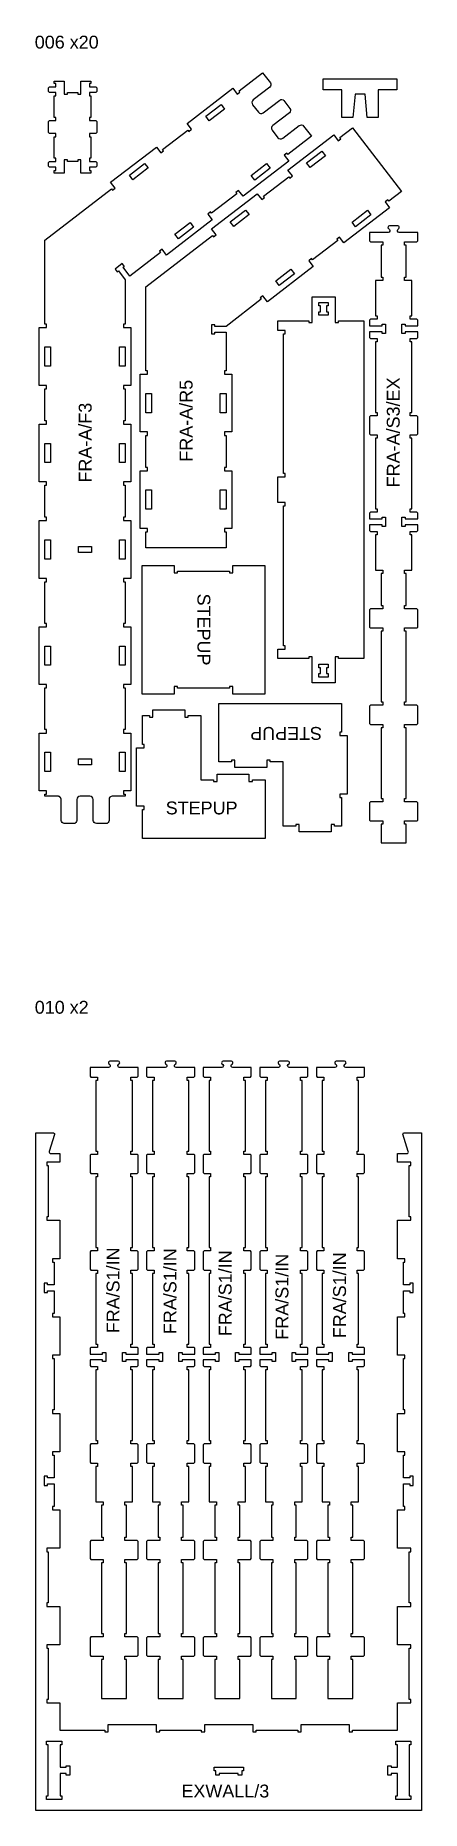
# Model space of a CAD drawing. Header units: millimetres. Extents: x -4719 to 10560, y -11118 to 9307.
# Drawn here: x 1354 to 2555, y 897 to 6415 of the extents above; entities that cross this region are included whole.
import ezdxf

# ---------------------------------------------------------------- set-up
doc = ezdxf.new("R2010")
doc.units = ezdxf.units.MM
doc.header["$MEASUREMENT"] = 0
for name, color, linetype, true_color in [('0_SHEET_BIRCHPLY_2440X1220', 1, 'Continuous', 0xff0000), ('1_ANYTOOL_1MMDEEP_INSIDE', 2, 'Continuous', 0xffff00), ('3_ANYTOOL_CUTTHROUGH_INSID', 4, 'Continuous', 0x00ffff), ('6_ANYTOOL_CUTTHROUGH_OUTSI', 5, 'Continuous', 0x0000ff)]:
    doc.layers.add(name, color=color, linetype=linetype, true_color=true_color)
doc.styles.add('textstyle15', font='standard')
doc.styles.add('textstyle209', font='standard')
doc.styles.add('textstyle31', font='standard')
doc.styles.add('textstyle35', font='standard')
doc.styles.add('textstyle75', font='standard')
doc.styles.add('textstyle76', font='standard')
doc.styles.add('textstyle77', font='standard')
doc.styles.add('textstyle78', font='standard')
doc.styles.add('textstyle79', font='standard')
doc.styles.add('textstyle84', font='standard')
doc.styles.add('textstyle88', font='standard')
doc.styles.add('textstyle89', font='standard')
doc.styles.add('textstyle90', font='standard')
doc.styles.add('textstyle91', font='standard')

msp = doc.modelspace()

# ---------------------------------------------------------------- texts
at = {"layer": '0_SHEET_BIRCHPLY_2440X1220', "char_height": 40, "attachment_point": 1}
for s, insert, width, style in [('\\fArial;006 x20', (1351.9, 6414.2), 232.771, 'textstyle31'), ('\\fArial;010 x2', (1351.9, 3414.2), 201.205, 'textstyle35')]:
    msp.add_mtext(s, dxfattribs=dict(at, insert=insert, width=width, style=style))
at = {"layer": '1_ANYTOOL_1MMDEEP_INSIDE', "char_height": 40, "attachment_point": 1}
for s, insert, width, rotation, style in [('\\fArial;FRA-A/R5', (1802.7, 5090), 285.542, 90, 'textstyle76'), ('\\fArial;FRA-A/S3/EX', (2447.2, 5010.4), 373.735, 90, 'textstyle209'), ('\\fArial;FRA-A/F3', (1488.8, 5025), 279.277, 90, 'textstyle75'), ('\\fArial;STEPUP', (1898.1, 4680.1), 256.145, 270, 'textstyle77'), ('\\fArial;STEPUP', (2245.7, 4225.5), 256.145, 180, 'textstyle79'), ('\\fArial;FRA/S1/IN', (1575.5, 2380.9), 295.663, 90, 'textstyle88'), ('\\fArial;FRA/S1/IN', (1752.6, 2378.3), 295.663, 90, 'textstyle89'), ('\\fArial;FRA/S1/IN', (1924.4, 2371.6), 295.663, 90, 'textstyle90'), ('\\fArial;FRA/S1/IN', (2101, 2361), 295.663, 90, 'textstyle91'), ('\\fArial;FRA/S1/IN', (2280.2, 2365.4), 295.663, 90, 'textstyle15')]:
    msp.add_mtext(s, dxfattribs=dict(at, insert=insert, width=width, rotation=rotation, style=style))
for s, insert, width, style in [('\\fArial;STEPUP', (1759.3, 4033.7), 256.145, 'textstyle78'), ('\\fArial;EXWALL/3', (1808.2, 978), 304.096, 'textstyle84')]:
    msp.add_mtext(s, dxfattribs=dict(at, insert=insert, width=width, style=style))

# ---------------------------------------------------------------- linework, layer by layer
at = {"layer": '3_ANYTOOL_CUTTHROUGH_INSID'}
for points in [[(1884, 6163.8), (1931.5, 6200.3), (1942.5, 6186.1), (1894.9, 6149.5)], [(1693.7, 6017.4), (1704.7, 6003.2), (1657.2, 5966.6), (1646.2, 5980.8)], [(2025.4, 5979.9), (2073, 6016.5), (2084, 6002.2), (2036.4, 5965.6)], [(2197.8, 6018.7), (2245.3, 6055.3), (2256.3, 6041), (2208.7, 6004.5)], [(2007.5, 5872.4), (2018.5, 5858.1), (1970.9, 5821.5), (1960, 5835.8)], [(2339.2, 5834.8), (2386.8, 5871.4), (2397.7, 5857.1), (2350.2, 5820.6)], [(1835.2, 5833.5), (1846.2, 5819.3), (1798.6, 5782.7), (1787.6, 5797)], [(2149, 5688.5), (2160, 5674.2), (2112.4, 5637.7), (2101.4, 5651.9)], [(2235.9, 5585.3), (2264.9, 5585.3), (2264.9, 5574.3), (2259.9, 5574.3), (2259.9, 5556.3), (2264.9, 5556.3), (2264.9, 5545.3), (2235.9, 5545.3), (2235.9, 5556.3), (2240.9, 5556.3), (2240.9, 5574.3), (2235.9, 5574.3)], [(1401.4, 5447.1), (1401.4, 5387.1), (1383.4, 5387.1), (1383.4, 5447.1)], [(1633.4, 5447.1), (1633.4, 5387.1), (1615.4, 5387.1), (1615.4, 5447.1)], [(1697.2, 5302.1), (1715.2, 5302.1), (1715.2, 5242.1), (1697.2, 5242.1)], [(1929.2, 5302.1), (1947.2, 5302.1), (1947.2, 5242.1), (1929.2, 5242.1)], [(1401.4, 5147.1), (1401.4, 5087.1), (1383.4, 5087.1), (1383.4, 5147.1)], [(1633.4, 5147.1), (1633.4, 5087.1), (1615.4, 5087.1), (1615.4, 5147.1)], [(1697.2, 5002.1), (1715.2, 5002.1), (1715.2, 4942.1), (1697.2, 4942.1)], [(1929.2, 5002.1), (1947.2, 5002.1), (1947.2, 4942.1), (1929.2, 4942.1)], [(1401.4, 4847.1), (1401.4, 4787.1), (1383.4, 4787.1), (1383.4, 4847.1)], [(1528.4, 4826.1), (1528.4, 4808.1), (1488.4, 4808.1), (1488.4, 4826.1)], [(1633.4, 4847.1), (1633.4, 4787.1), (1615.4, 4787.1), (1615.4, 4847.1)], [(1401.4, 4517.1), (1401.4, 4457.1), (1383.4, 4457.1), (1383.4, 4517.1)], [(1633.4, 4517.1), (1633.4, 4457.1), (1615.4, 4457.1), (1615.4, 4517.1)], [(2235.9, 4460.3), (2264.9, 4460.3), (2264.9, 4449.3), (2259.9, 4449.3), (2259.9, 4431.3), (2264.9, 4431.3), (2264.9, 4420.3), (2235.9, 4420.3), (2235.9, 4431.3), (2240.9, 4431.3), (2240.9, 4449.3), (2235.9, 4449.3)], [(1401.4, 4187), (1401.4, 4127), (1383.4, 4127), (1383.4, 4187)], [(1528.4, 4166), (1528.4, 4148), (1488.4, 4148), (1488.4, 4166)], [(1633.4, 4187), (1633.4, 4127), (1615.4, 4127), (1615.4, 4187)], [(1435.9, 1112.7), (1435.9, 1101.7), (1430.9, 1101.7), (1430.9, 1031.7), (1449.9, 1031.7), (1449.9, 1036.7), (1460.9, 1036.7), (1460.9, 1007.7), (1449.9, 1007.7), (1449.9, 1012.7), (1430.9, 1012.7), (1430.9, 942.7), (1435.9, 942.7), (1435.9, 931.7), (1388.9, 931.7), (1388.9, 942.7), (1393.9, 942.7), (1393.9, 1101.7), (1388.9, 1101.7), (1388.9, 1112.7)], [(2474.9, 1112.7), (2521.9, 1112.7), (2521.9, 1101.7), (2516.9, 1101.7), (2516.9, 942.7), (2521.9, 942.7), (2521.9, 931.7), (2474.9, 931.7), (2474.9, 942.7), (2479.9, 942.7), (2479.9, 1012.7), (2460.9, 1012.7), (2460.9, 1007.7), (2449.9, 1007.7), (2449.9, 1036.7), (2460.9, 1036.7), (2460.9, 1031.7), (2479.9, 1031.7), (2479.9, 1101.7), (2474.9, 1101.7)], [(2000.9, 1031.7), (2000.9, 1020.7), (1995.9, 1020.7), (1995.9, 1007.7), (1984.9, 1007.7), (1984.9, 1012.7), (1925.9, 1012.7), (1925.9, 1007.7), (1914.9, 1007.7), (1914.9, 1020.7), (1909.9, 1020.7), (1909.9, 1031.7)]]:
    msp.add_lwpolyline(points, close=True, dxfattribs=at)
at = {"layer": '6_ANYTOOL_CUTTHROUGH_OUTSI'}
for points in [[(2060.5, 6299.2), (2084.9, 6267.5, -0.414214), (2083.1, 6254.2), (2031.6, 6214.6, 0.414214), (2029.7, 6199.8), (2047.7, 6176.5, 0.414214), (2062.4, 6174.5), (2113.9, 6214.2, -0.414214), (2127.2, 6212.4), (2145.8, 6188.3, -0.414214), (2144.1, 6174.9), (2092.6, 6135.3, 0.414214), (2090.7, 6120.6), (2108.6, 6097.2, 0.414214), (2123.4, 6095.3), (2174.9, 6134.9, -0.414214), (2188.2, 6133.2), (2212.6, 6101.5), (2139.5, 6045.2), (2136.4, 6049.2), (2128.1, 6042.8), (2142.1, 6024.5), (1999.9, 5915.1), (1985.8, 5933.3), (1977.5, 5926.9), (1980.6, 5923), (1901.7, 5862.3), (1898.6, 5866.3), (1890.3, 5859.9), (1904.3, 5841.6), (1762.1, 5732.2), (1748.1, 5750.4), (1739.7, 5744), (1742.8, 5740.1), (1647.7, 5666.9), (1626.7, 5694.3), (1630.6, 5697.3), (1624.2, 5705.6), (1601.6, 5688.3), (1608, 5679.9), (1612, 5683), (1633.1, 5655.5), (1633.1, 5517.4), (1628.1, 5517.4), (1628.1, 5506.9), (1651.1, 5506.9), (1651.1, 5327.4), (1628.1, 5327.4), (1628.1, 5316.9), (1633.1, 5316.9), (1633.1, 5217.4), (1628.1, 5217.4), (1628.1, 5206.9), (1651.1, 5206.9), (1651.1, 5027.4), (1628.1, 5027.4), (1628.1, 5016.9), (1633.1, 5016.9), (1633.1, 4917.4), (1628.1, 4917.4), (1628.1, 4906.9), (1651.1, 4906.9), (1651.1, 4727.4), (1628.1, 4727.4), (1628.1, 4716.9), (1633.1, 4716.9), (1633.1, 4587.3), (1628.1, 4587.3), (1628.1, 4576.8), (1651.1, 4576.8), (1651.1, 4397.3), (1628.1, 4397.3), (1628.1, 4386.8), (1633.1, 4386.8), (1633.1, 4257.2), (1628.1, 4257.2), (1628.1, 4246.7), (1651.1, 4246.7), (1651.1, 4067.2), (1628.1, 4067.2), (1628.1, 4056.7), (1633.1, 4056.7), (1633.1, 4050.2), (1593.1, 4050.2, 0.414214), (1582.9, 4040), (1582.9, 3975, -0.414214), (1573.1, 3965.2), (1543.6, 3965.2, -0.414214), (1533.9, 3975), (1533.9, 4040, 0.414214), (1523.6, 4050.2), (1493.1, 4050.2, 0.414214), (1482.9, 4040), (1482.9, 3975, -0.414214), (1473.1, 3965.2), (1443.6, 3965.2, -0.414214), (1433.9, 3975), (1433.9, 4040), (1433.9, 4040.2), (1433.9, 4040.4), (1433.9, 4040.7), (1433.8, 4040.9), (1433.8, 4041.1), (1433.8, 4041.4), (1433.8, 4041.6), (1433.7, 4041.8), (1433.7, 4042.1), (1433.6, 4042.3), (1433.6, 4042.5), (1433.5, 4042.8), (1433.4, 4043), (1433.3, 4043.3), (1433.3, 4043.5), (1433.2, 4043.7), (1433.1, 4044), (1433, 4044.2), (1432.9, 4044.4), (1432.7, 4044.7), (1432.6, 4044.9), (1432.5, 4045.1), (1432.4, 4045.4), (1432.2, 4045.6), (1432.1, 4045.8), (1431.9, 4046), (1431.8, 4046.2), (1431.6, 4046.4), (1431.4, 4046.6), (1431.3, 4046.8), (1431.1, 4047), (1430.9, 4047.2), (1430.7, 4047.4), (1430.5, 4047.6), (1430.3, 4047.8), (1430.1, 4047.9), (1429.9, 4048.1), (1429.7, 4048.2), (1429.5, 4048.4), (1429.3, 4048.5), (1429, 4048.7), (1428.8, 4048.8), (1428.6, 4048.9), (1428.3, 4049.1), (1428.1, 4049.2), (1427.9, 4049.3), (1427.7, 4049.4), (1427.4, 4049.5), (1427.2, 4049.6), (1426.9, 4049.7), (1426.7, 4049.7), (1426.5, 4049.8), (1426.2, 4049.9), (1426, 4049.9), (1425.7, 4050), (1425.5, 4050), (1425.3, 4050.1), (1425, 4050.1), (1424.8, 4050.1), (1424.6, 4050.2), (1424.3, 4050.2), (1424.1, 4050.2), (1423.9, 4050.2), (1423.6, 4050.2), (1383.6, 4050.2), (1383.6, 4056.7), (1388.6, 4056.7), (1388.6, 4067.2), (1365.6, 4067.2), (1365.6, 4246.7), (1388.6, 4246.7), (1388.6, 4257.2), (1383.6, 4257.2), (1383.6, 4386.8), (1388.6, 4386.8), (1388.6, 4397.3), (1365.6, 4397.3), (1365.6, 4576.8), (1388.6, 4576.8), (1388.6, 4587.3), (1383.6, 4587.3), (1383.6, 4716.9), (1388.6, 4716.9), (1388.6, 4727.4), (1365.6, 4727.4), (1365.6, 4906.9), (1388.6, 4906.9), (1388.6, 4917.4), (1383.6, 4917.4), (1383.6, 5016.9), (1388.6, 5016.9), (1388.6, 5027.4), (1365.6, 5027.4), (1365.6, 5206.9), (1388.6, 5206.9), (1388.6, 5217.4), (1383.6, 5217.4), (1383.6, 5316.9), (1388.6, 5316.9), (1388.6, 5327.4), (1365.6, 5327.4), (1365.6, 5506.9), (1388.6, 5506.9), (1388.6, 5517.4), (1383.6, 5517.4), (1383.6, 5778.6), (1590.7, 5937.8), (1593.7, 5933.8), (1602, 5940.3), (1588, 5958.5), (1730.3, 6067.9), (1744.3, 6049.7), (1752.6, 6056.1), (1749.6, 6060.1), (1828.4, 6120.7), (1831.5, 6116.8), (1839.8, 6123.2), (1825.8, 6141.4), (1968.1, 6250.8), (1982.1, 6232.6), (1990.4, 6239), (1987.4, 6243)], [(2434.7, 5773.4), (2434.7, 5762.9), (2429.7, 5762.9), (2429.7, 5663.4), (2434.7, 5663.4), (2434.7, 5652.9), (2411.7, 5652.9), (2411.7, 5543.4), (2416.7, 5543.4), (2416.7, 5532.9), (2396.5, 5532.9), (2393.7, 5530), (2393.7, 5512.4), (2432.2, 5512.4), (2432.2, 5517.4), (2442.7, 5517.4), (2442.7, 5488.9), (2432.2, 5488.9), (2432.2, 5493.9), (2393.7, 5493.9), (2393.7, 5476.2), (2396.5, 5473.4), (2416.7, 5473.4), (2416.7, 5462.9), (2411.7, 5462.9), (2411.7, 5243.4), (2416.7, 5243.4), (2416.7, 5232.9), (2396.5, 5232.9), (2393.7, 5230), (2393.7, 5176.2), (2396.5, 5173.4), (2416.7, 5173.4), (2416.7, 5162.9), (2411.7, 5162.9), (2411.7, 4943.4), (2416.7, 4943.4), (2416.7, 4932.9), (2396.5, 4932.9), (2393.7, 4930), (2393.7, 4912.4), (2432.2, 4912.4), (2432.2, 4917.4), (2442.7, 4917.4), (2442.7, 4888.9), (2432.2, 4888.9), (2432.2, 4893.9), (2393.7, 4893.9), (2393.7, 4876.2), (2396.5, 4873.4), (2416.7, 4873.4), (2416.7, 4862.9), (2411.7, 4862.9), (2411.7, 4753.4), (2434.7, 4753.4), (2434.7, 4742.9), (2429.7, 4742.9), (2429.7, 4643.4), (2434.7, 4643.4), (2434.7, 4632.9), (2396.5, 4632.9), (2393.7, 4630), (2393.7, 4576.2), (2396.5, 4573.4), (2434.7, 4573.4), (2434.7, 4562.9), (2429.7, 4562.9), (2429.7, 4343.4), (2434.7, 4343.4), (2434.7, 4332.9), (2396.5, 4332.9), (2393.7, 4330), (2393.7, 4276.2), (2396.5, 4273.4), (2434.7, 4273.4), (2434.7, 4262.9), (2429.7, 4262.9), (2429.7, 4043.4), (2434.7, 4043.4), (2434.7, 4032.9), (2396.5, 4032.9), (2393.7, 4030), (2393.7, 3976.2), (2396.5, 3973.4), (2434.7, 3973.4), (2434.7, 3962.9), (2429.7, 3962.9), (2429.7, 3905.4), (2507.2, 3905.4), (2507.2, 3962.9), (2502.2, 3962.9), (2502.2, 3973.4), (2540.3, 3973.4), (2543.2, 3976.2), (2543.2, 4030), (2540.3, 4032.9), (2502.2, 4032.9), (2502.2, 4043.4), (2507.2, 4043.4), (2507.2, 4262.9), (2502.2, 4262.9), (2502.2, 4273.4), (2540.3, 4273.4), (2543.2, 4276.2), (2543.2, 4330), (2540.3, 4332.9), (2502.2, 4332.9), (2502.2, 4343.4), (2507.2, 4343.4), (2507.2, 4562.9), (2502.2, 4562.9), (2502.2, 4573.4), (2540.3, 4573.4), (2543.2, 4576.2), (2543.2, 4630), (2540.3, 4632.9), (2502.2, 4632.9), (2502.2, 4643.4), (2507.2, 4643.4), (2507.2, 4742.9), (2502.2, 4742.9), (2502.2, 4753.4), (2525.2, 4753.4), (2525.2, 4862.9), (2520.2, 4862.9), (2520.2, 4873.4), (2540.3, 4873.4), (2543.2, 4876.2), (2543.2, 4893.9), (2504.7, 4893.9), (2504.7, 4888.9), (2494.2, 4888.9), (2494.2, 4917.4), (2504.7, 4917.4), (2504.7, 4912.4), (2543.2, 4912.4), (2543.2, 4930), (2540.3, 4932.9), (2520.2, 4932.9), (2520.2, 4943.4), (2525.2, 4943.4), (2525.2, 5162.9), (2520.2, 5162.9), (2520.2, 5173.4), (2540.3, 5173.4), (2543.2, 5176.2), (2543.2, 5230), (2540.3, 5232.9), (2520.2, 5232.9), (2520.2, 5243.4), (2525.2, 5243.4), (2525.2, 5462.9), (2520.2, 5462.9), (2520.2, 5473.4), (2540.3, 5473.4), (2543.2, 5476.2), (2543.2, 5493.9), (2504.7, 5493.9), (2504.7, 5488.9), (2494.2, 5488.9), (2494.2, 5517.4), (2504.7, 5517.4), (2504.7, 5512.4), (2543.2, 5512.4), (2543.2, 5530), (2540.3, 5532.9), (2520.2, 5532.9), (2520.2, 5543.4), (2525.2, 5543.4), (2525.2, 5652.9), (2502.2, 5652.9), (2502.2, 5663.4), (2507.2, 5663.4), (2507.2, 5762.9), (2502.2, 5762.9), (2502.2, 5773.4), (2540.3, 5773.4), (2543.2, 5776.2), (2543.2, 5802.9), (2485.5, 5802.9, -0.668179), (2481.8, 5811.8), (2484.7, 5814.8, 0.668179), (2481.4, 5822.9), (2455.5, 5822.9, 0.668179), (2452.1, 5814.8), (2455.1, 5811.8, -0.668179), (2451.4, 5802.9), (2393.7, 5802.9), (2393.7, 5776.2), (2396.5, 5773.4)], [(1542, 1857.4), (1565, 1857.4), (1565, 1846.9), (1560, 1846.9), (1560, 1747.4), (1565, 1747.4), (1565, 1736.9), (1526.8, 1736.9), (1524, 1734.1), (1524, 1680.3), (1526.8, 1677.4), (1565, 1677.4), (1565, 1666.9), (1560, 1666.9), (1560, 1447.4), (1565, 1447.4), (1565, 1436.9), (1526.8, 1436.9), (1524, 1434.1), (1524, 1380.3), (1526.8, 1377.4), (1565, 1377.4), (1565, 1366.9), (1560, 1366.9), (1560, 1245.9), (1637.5, 1245.9), (1637.5, 1366.9), (1632.5, 1366.9), (1632.5, 1377.4), (1670.6, 1377.4), (1673.5, 1380.3), (1673.5, 1434.1), (1670.6, 1436.9), (1632.5, 1436.9), (1632.5, 1447.4), (1637.5, 1447.4), (1637.5, 1666.9), (1632.5, 1666.9), (1632.5, 1677.4), (1670.6, 1677.4), (1673.5, 1680.3), (1673.5, 1734.1), (1670.6, 1736.9), (1632.5, 1736.9), (1632.5, 1747.4), (1637.5, 1747.4), (1637.5, 1846.9), (1632.5, 1846.9), (1632.5, 1857.4), (1655.5, 1857.4), (1655.5, 1966.9), (1650.5, 1966.9), (1650.5, 1977.4), (1670.6, 1977.4), (1673.5, 1980.3), (1673.5, 2034.1), (1670.6, 2036.9), (1650.5, 2036.9), (1650.5, 2047.4), (1655.5, 2047.4), (1655.5, 2266.9), (1650.5, 2266.9), (1650.5, 2277.4), (1670.6, 2277.4), (1673.5, 2280.3), (1673.5, 2297.9), (1635, 2297.9), (1635, 2292.9), (1624.5, 2292.9), (1624.5, 2321.4), (1635, 2321.4), (1635, 2316.4), (1673.5, 2316.4), (1673.5, 2334.1), (1670.6, 2336.9), (1650.5, 2336.9), (1650.5, 2347.4), (1655.5, 2347.4), (1655.5, 2566.9), (1650.5, 2566.9), (1650.5, 2577.4), (1670.6, 2577.4), (1673.5, 2580.3), (1673.5, 2634.1), (1670.6, 2636.9), (1650.5, 2636.9), (1650.5, 2647.4), (1655.5, 2647.4), (1655.5, 2866.9), (1650.5, 2866.9), (1650.5, 2877.4), (1670.6, 2877.4), (1673.5, 2880.3), (1673.5, 2934.1), (1670.6, 2936.9), (1650.5, 2936.9), (1650.5, 2947.4), (1655.5, 2947.4), (1655.5, 3166.9), (1650.5, 3166.9), (1650.5, 3177.4), (1670.6, 3177.4), (1673.5, 3180.3), (1673.5, 3206.9), (1615.8, 3206.9, -0.668179), (1612.1, 3215.9), (1615, 3218.8, 0.668179), (1611.7, 3226.9), (1585.8, 3226.9, 0.668179), (1582.4, 3218.8), (1585.4, 3215.9, -0.668179), (1581.7, 3206.9), (1524, 3206.9), (1524, 3180.3), (1526.8, 3177.4), (1547, 3177.4), (1547, 3166.9), (1542, 3166.9), (1542, 2947.4), (1547, 2947.4), (1547, 2936.9), (1526.8, 2936.9), (1524, 2934.1), (1524, 2880.3), (1526.8, 2877.4), (1547, 2877.4), (1547, 2866.9), (1542, 2866.9), (1542, 2647.4), (1547, 2647.4), (1547, 2636.9), (1526.8, 2636.9), (1524, 2634.1), (1524, 2580.3), (1526.8, 2577.4), (1547, 2577.4), (1547, 2566.9), (1542, 2566.9), (1542, 2347.4), (1547, 2347.4), (1547, 2336.9), (1526.8, 2336.9), (1524, 2334.1), (1524, 2316.4), (1562.5, 2316.4), (1562.5, 2321.4), (1573, 2321.4), (1573, 2292.9), (1562.5, 2292.9), (1562.5, 2297.9), (1524, 2297.9), (1524, 2280.3), (1526.8, 2277.4), (1547, 2277.4), (1547, 2266.9), (1542, 2266.9), (1542, 2047.4), (1547, 2047.4), (1547, 2036.9), (1526.8, 2036.9), (1524, 2034.1), (1524, 1980.3), (1526.8, 1977.4), (1547, 1977.4), (1547, 1966.9), (1542, 1966.9)], [(1718, 1857.4), (1741, 1857.4), (1741, 1846.9), (1736, 1846.9), (1736, 1747.4), (1741, 1747.4), (1741, 1736.9), (1702.8, 1736.9), (1700, 1734.1), (1700, 1680.3), (1702.8, 1677.4), (1741, 1677.4), (1741, 1666.9), (1736, 1666.9), (1736, 1447.4), (1741, 1447.4), (1741, 1436.9), (1702.8, 1436.9), (1700, 1434.1), (1700, 1380.3), (1702.8, 1377.4), (1741, 1377.4), (1741, 1366.9), (1736, 1366.9), (1736, 1245.9), (1813.5, 1245.9), (1813.5, 1366.9), (1808.5, 1366.9), (1808.5, 1377.4), (1846.6, 1377.4), (1849.5, 1380.3), (1849.5, 1434.1), (1846.6, 1436.9), (1808.5, 1436.9), (1808.5, 1447.4), (1813.5, 1447.4), (1813.5, 1666.9), (1808.5, 1666.9), (1808.5, 1677.4), (1846.6, 1677.4), (1849.5, 1680.3), (1849.5, 1734.1), (1846.6, 1736.9), (1808.5, 1736.9), (1808.5, 1747.4), (1813.5, 1747.4), (1813.5, 1846.9), (1808.5, 1846.9), (1808.5, 1857.4), (1831.5, 1857.4), (1831.5, 1966.9), (1826.5, 1966.9), (1826.5, 1977.4), (1846.6, 1977.4), (1849.5, 1980.3), (1849.5, 2034.1), (1846.6, 2036.9), (1826.5, 2036.9), (1826.5, 2047.4), (1831.5, 2047.4), (1831.5, 2266.9), (1826.5, 2266.9), (1826.5, 2277.4), (1846.6, 2277.4), (1849.5, 2280.3), (1849.5, 2297.9), (1811, 2297.9), (1811, 2292.9), (1800.5, 2292.9), (1800.5, 2321.4), (1811, 2321.4), (1811, 2316.4), (1849.5, 2316.4), (1849.5, 2334.1), (1846.6, 2336.9), (1826.5, 2336.9), (1826.5, 2347.4), (1831.5, 2347.4), (1831.5, 2566.9), (1826.5, 2566.9), (1826.5, 2577.4), (1846.6, 2577.4), (1849.5, 2580.3), (1849.5, 2634.1), (1846.6, 2636.9), (1826.5, 2636.9), (1826.5, 2647.4), (1831.5, 2647.4), (1831.5, 2866.9), (1826.5, 2866.9), (1826.5, 2877.4), (1846.6, 2877.4), (1849.5, 2880.3), (1849.5, 2934.1), (1846.6, 2936.9), (1826.5, 2936.9), (1826.5, 2947.4), (1831.5, 2947.4), (1831.5, 3166.9), (1826.5, 3166.9), (1826.5, 3177.4), (1846.6, 3177.4), (1849.5, 3180.3), (1849.5, 3206.9), (1791.8, 3206.9, -0.668179), (1788.1, 3215.9), (1791, 3218.8, 0.668179), (1787.7, 3226.9), (1761.8, 3226.9, 0.668179), (1758.4, 3218.8), (1761.4, 3215.9, -0.668179), (1757.7, 3206.9), (1700, 3206.9), (1700, 3180.3), (1702.8, 3177.4), (1723, 3177.4), (1723, 3166.9), (1718, 3166.9), (1718, 2947.4), (1723, 2947.4), (1723, 2936.9), (1702.8, 2936.9), (1700, 2934.1), (1700, 2880.3), (1702.8, 2877.4), (1723, 2877.4), (1723, 2866.9), (1718, 2866.9), (1718, 2647.4), (1723, 2647.4), (1723, 2636.9), (1702.8, 2636.9), (1700, 2634.1), (1700, 2580.3), (1702.8, 2577.4), (1723, 2577.4), (1723, 2566.9), (1718, 2566.9), (1718, 2347.4), (1723, 2347.4), (1723, 2336.9), (1702.8, 2336.9), (1700, 2334.1), (1700, 2316.4), (1738.5, 2316.4), (1738.5, 2321.4), (1749, 2321.4), (1749, 2292.9), (1738.5, 2292.9), (1738.5, 2297.9), (1700, 2297.9), (1700, 2280.3), (1702.8, 2277.4), (1723, 2277.4), (1723, 2266.9), (1718, 2266.9), (1718, 2047.4), (1723, 2047.4), (1723, 2036.9), (1702.8, 2036.9), (1700, 2034.1), (1700, 1980.3), (1702.8, 1977.4), (1723, 1977.4), (1723, 1966.9), (1718, 1966.9)], [(1894, 1857.4), (1917, 1857.4), (1917, 1846.9), (1912, 1846.9), (1912, 1747.4), (1917, 1747.4), (1917, 1736.9), (1878.8, 1736.9), (1876, 1734.1), (1876, 1680.3), (1878.8, 1677.4), (1917, 1677.4), (1917, 1666.9), (1912, 1666.9), (1912, 1447.4), (1917, 1447.4), (1917, 1436.9), (1878.8, 1436.9), (1876, 1434.1), (1876, 1380.3), (1878.8, 1377.4), (1917, 1377.4), (1917, 1366.9), (1912, 1366.9), (1912, 1245.9), (1989.5, 1245.9), (1989.5, 1366.9), (1984.5, 1366.9), (1984.5, 1377.4), (2022.6, 1377.4), (2025.5, 1380.3), (2025.5, 1434.1), (2022.6, 1436.9), (1984.5, 1436.9), (1984.5, 1447.4), (1989.5, 1447.4), (1989.5, 1666.9), (1984.5, 1666.9), (1984.5, 1677.4), (2022.6, 1677.4), (2025.5, 1680.3), (2025.5, 1734.1), (2022.6, 1736.9), (1984.5, 1736.9), (1984.5, 1747.4), (1989.5, 1747.4), (1989.5, 1846.9), (1984.5, 1846.9), (1984.5, 1857.4), (2007.5, 1857.4), (2007.5, 1966.9), (2002.5, 1966.9), (2002.5, 1977.4), (2022.6, 1977.4), (2025.5, 1980.3), (2025.5, 2034.1), (2022.6, 2036.9), (2002.5, 2036.9), (2002.5, 2047.4), (2007.5, 2047.4), (2007.5, 2266.9), (2002.5, 2266.9), (2002.5, 2277.4), (2022.6, 2277.4), (2025.5, 2280.3), (2025.5, 2297.9), (1987, 2297.9), (1987, 2292.9), (1976.5, 2292.9), (1976.5, 2321.4), (1987, 2321.4), (1987, 2316.4), (2025.5, 2316.4), (2025.5, 2334.1), (2022.6, 2336.9), (2002.5, 2336.9), (2002.5, 2347.4), (2007.5, 2347.4), (2007.5, 2566.9), (2002.5, 2566.9), (2002.5, 2577.4), (2022.6, 2577.4), (2025.5, 2580.3), (2025.5, 2634.1), (2022.6, 2636.9), (2002.5, 2636.9), (2002.5, 2647.4), (2007.5, 2647.4), (2007.5, 2866.9), (2002.5, 2866.9), (2002.5, 2877.4), (2022.6, 2877.4), (2025.5, 2880.3), (2025.5, 2934.1), (2022.6, 2936.9), (2002.5, 2936.9), (2002.5, 2947.4), (2007.5, 2947.4), (2007.5, 3166.9), (2002.5, 3166.9), (2002.5, 3177.4), (2022.6, 3177.4), (2025.5, 3180.3), (2025.5, 3206.9), (1967.8, 3206.9, -0.668179), (1964.1, 3215.9), (1967, 3218.8, 0.668179), (1963.7, 3226.9), (1937.8, 3226.9, 0.668179), (1934.4, 3218.8), (1937.4, 3215.9, -0.668179), (1933.7, 3206.9), (1876, 3206.9), (1876, 3180.3), (1878.8, 3177.4), (1899, 3177.4), (1899, 3166.9), (1894, 3166.9), (1894, 2947.4), (1899, 2947.4), (1899, 2936.9), (1878.8, 2936.9), (1876, 2934.1), (1876, 2880.3), (1878.8, 2877.4), (1899, 2877.4), (1899, 2866.9), (1894, 2866.9), (1894, 2647.4), (1899, 2647.4), (1899, 2636.9), (1878.8, 2636.9), (1876, 2634.1), (1876, 2580.3), (1878.8, 2577.4), (1899, 2577.4), (1899, 2566.9), (1894, 2566.9), (1894, 2347.4), (1899, 2347.4), (1899, 2336.9), (1878.8, 2336.9), (1876, 2334.1), (1876, 2316.4), (1914.5, 2316.4), (1914.5, 2321.4), (1925, 2321.4), (1925, 2292.9), (1914.5, 2292.9), (1914.5, 2297.9), (1876, 2297.9), (1876, 2280.3), (1878.8, 2277.4), (1899, 2277.4), (1899, 2266.9), (1894, 2266.9), (1894, 2047.4), (1899, 2047.4), (1899, 2036.9), (1878.8, 2036.9), (1876, 2034.1), (1876, 1980.3), (1878.8, 1977.4), (1899, 1977.4), (1899, 1966.9), (1894, 1966.9)], [(2070, 1857.4), (2093, 1857.4), (2093, 1846.9), (2088, 1846.9), (2088, 1747.4), (2093, 1747.4), (2093, 1736.9), (2054.8, 1736.9), (2052, 1734.1), (2052, 1680.3), (2054.8, 1677.4), (2093, 1677.4), (2093, 1666.9), (2088, 1666.9), (2088, 1447.4), (2093, 1447.4), (2093, 1436.9), (2054.8, 1436.9), (2052, 1434.1), (2052, 1380.3), (2054.8, 1377.4), (2093, 1377.4), (2093, 1366.9), (2088, 1366.9), (2088, 1245.9), (2165.5, 1245.9), (2165.5, 1366.9), (2160.5, 1366.9), (2160.5, 1377.4), (2198.6, 1377.4), (2201.5, 1380.3), (2201.5, 1434.1), (2198.6, 1436.9), (2160.5, 1436.9), (2160.5, 1447.4), (2165.5, 1447.4), (2165.5, 1666.9), (2160.5, 1666.9), (2160.5, 1677.4), (2198.6, 1677.4), (2201.5, 1680.3), (2201.5, 1734.1), (2198.6, 1736.9), (2160.5, 1736.9), (2160.5, 1747.4), (2165.5, 1747.4), (2165.5, 1846.9), (2160.5, 1846.9), (2160.5, 1857.4), (2183.5, 1857.4), (2183.5, 1966.9), (2178.5, 1966.9), (2178.5, 1977.4), (2198.6, 1977.4), (2201.5, 1980.3), (2201.5, 2034.1), (2198.6, 2036.9), (2178.5, 2036.9), (2178.5, 2047.4), (2183.5, 2047.4), (2183.5, 2266.9), (2178.5, 2266.9), (2178.5, 2277.4), (2198.6, 2277.4), (2201.5, 2280.3), (2201.5, 2297.9), (2163, 2297.9), (2163, 2292.9), (2152.5, 2292.9), (2152.5, 2321.4), (2163, 2321.4), (2163, 2316.4), (2201.5, 2316.4), (2201.5, 2334.1), (2198.6, 2336.9), (2178.5, 2336.9), (2178.5, 2347.4), (2183.5, 2347.4), (2183.5, 2566.9), (2178.5, 2566.9), (2178.5, 2577.4), (2198.6, 2577.4), (2201.5, 2580.3), (2201.5, 2634.1), (2198.6, 2636.9), (2178.5, 2636.9), (2178.5, 2647.4), (2183.5, 2647.4), (2183.5, 2866.9), (2178.5, 2866.9), (2178.5, 2877.4), (2198.6, 2877.4), (2201.5, 2880.3), (2201.5, 2934.1), (2198.6, 2936.9), (2178.5, 2936.9), (2178.5, 2947.4), (2183.5, 2947.4), (2183.5, 3166.9), (2178.5, 3166.9), (2178.5, 3177.4), (2198.6, 3177.4), (2201.5, 3180.3), (2201.5, 3206.9), (2143.8, 3206.9, -0.668179), (2140.1, 3215.9), (2143, 3218.8, 0.668179), (2139.7, 3226.9), (2113.8, 3226.9, 0.668179), (2110.4, 3218.8), (2113.4, 3215.9, -0.668179), (2109.7, 3206.9), (2052, 3206.9), (2052, 3180.3), (2054.8, 3177.4), (2075, 3177.4), (2075, 3166.9), (2070, 3166.9), (2070, 2947.4), (2075, 2947.4), (2075, 2936.9), (2054.8, 2936.9), (2052, 2934.1), (2052, 2880.3), (2054.8, 2877.4), (2075, 2877.4), (2075, 2866.9), (2070, 2866.9), (2070, 2647.4), (2075, 2647.4), (2075, 2636.9), (2054.8, 2636.9), (2052, 2634.1), (2052, 2580.3), (2054.8, 2577.4), (2075, 2577.4), (2075, 2566.9), (2070, 2566.9), (2070, 2347.4), (2075, 2347.4), (2075, 2336.9), (2054.8, 2336.9), (2052, 2334.1), (2052, 2316.4), (2090.5, 2316.4), (2090.5, 2321.4), (2101, 2321.4), (2101, 2292.9), (2090.5, 2292.9), (2090.5, 2297.9), (2052, 2297.9), (2052, 2280.3), (2054.8, 2277.4), (2075, 2277.4), (2075, 2266.9), (2070, 2266.9), (2070, 2047.4), (2075, 2047.4), (2075, 2036.9), (2054.8, 2036.9), (2052, 2034.1), (2052, 1980.3), (2054.8, 1977.4), (2075, 1977.4), (2075, 1966.9), (2070, 1966.9)], [(2246, 1857.4), (2269, 1857.4), (2269, 1846.9), (2264, 1846.9), (2264, 1747.4), (2269, 1747.4), (2269, 1736.9), (2230.8, 1736.9), (2228, 1734.1), (2228, 1680.3), (2230.8, 1677.4), (2269, 1677.4), (2269, 1666.9), (2264, 1666.9), (2264, 1447.4), (2269, 1447.4), (2269, 1436.9), (2230.8, 1436.9), (2228, 1434.1), (2228, 1380.3), (2230.8, 1377.4), (2269, 1377.4), (2269, 1366.9), (2264, 1366.9), (2264, 1245.9), (2341.5, 1245.9), (2341.5, 1366.9), (2336.5, 1366.9), (2336.5, 1377.4), (2374.6, 1377.4), (2377.5, 1380.3), (2377.5, 1434.1), (2374.6, 1436.9), (2336.5, 1436.9), (2336.5, 1447.4), (2341.5, 1447.4), (2341.5, 1666.9), (2336.5, 1666.9), (2336.5, 1677.4), (2374.6, 1677.4), (2377.5, 1680.3), (2377.5, 1734.1), (2374.6, 1736.9), (2336.5, 1736.9), (2336.5, 1747.4), (2341.5, 1747.4), (2341.5, 1846.9), (2336.5, 1846.9), (2336.5, 1857.4), (2359.5, 1857.4), (2359.5, 1966.9), (2354.5, 1966.9), (2354.5, 1977.4), (2374.6, 1977.4), (2377.5, 1980.3), (2377.5, 2034.1), (2374.6, 2036.9), (2354.5, 2036.9), (2354.5, 2047.4), (2359.5, 2047.4), (2359.5, 2266.9), (2354.5, 2266.9), (2354.5, 2277.4), (2374.6, 2277.4), (2377.5, 2280.3), (2377.5, 2297.9), (2339, 2297.9), (2339, 2292.9), (2328.5, 2292.9), (2328.5, 2321.4), (2339, 2321.4), (2339, 2316.4), (2377.5, 2316.4), (2377.5, 2334.1), (2374.6, 2336.9), (2354.5, 2336.9), (2354.5, 2347.4), (2359.5, 2347.4), (2359.5, 2566.9), (2354.5, 2566.9), (2354.5, 2577.4), (2374.6, 2577.4), (2377.5, 2580.3), (2377.5, 2634.1), (2374.6, 2636.9), (2354.5, 2636.9), (2354.5, 2647.4), (2359.5, 2647.4), (2359.5, 2866.9), (2354.5, 2866.9), (2354.5, 2877.4), (2374.6, 2877.4), (2377.5, 2880.3), (2377.5, 2934.1), (2374.6, 2936.9), (2354.5, 2936.9), (2354.5, 2947.4), (2359.5, 2947.4), (2359.5, 3166.9), (2354.5, 3166.9), (2354.5, 3177.4), (2374.6, 3177.4), (2377.5, 3180.3), (2377.5, 3206.9), (2319.8, 3206.9, -0.668179), (2316.1, 3215.9), (2319, 3218.8, 0.668179), (2315.7, 3226.9), (2289.8, 3226.9, 0.668179), (2286.4, 3218.8), (2289.4, 3215.9, -0.668179), (2285.7, 3206.9), (2228, 3206.9), (2228, 3180.3), (2230.8, 3177.4), (2251, 3177.4), (2251, 3166.9), (2246, 3166.9), (2246, 2947.4), (2251, 2947.4), (2251, 2936.9), (2230.8, 2936.9), (2228, 2934.1), (2228, 2880.3), (2230.8, 2877.4), (2251, 2877.4), (2251, 2866.9), (2246, 2866.9), (2246, 2647.4), (2251, 2647.4), (2251, 2636.9), (2230.8, 2636.9), (2228, 2634.1), (2228, 2580.3), (2230.8, 2577.4), (2251, 2577.4), (2251, 2566.9), (2246, 2566.9), (2246, 2347.4), (2251, 2347.4), (2251, 2336.9), (2230.8, 2336.9), (2228, 2334.1), (2228, 2316.4), (2266.5, 2316.4), (2266.5, 2321.4), (2277, 2321.4), (2277, 2292.9), (2266.5, 2292.9), (2266.5, 2297.9), (2228, 2297.9), (2228, 2280.3), (2230.8, 2277.4), (2251, 2277.4), (2251, 2266.9), (2246, 2266.9), (2246, 2047.4), (2251, 2047.4), (2251, 2036.9), (2230.8, 2036.9), (2228, 2034.1), (2228, 1980.3), (2230.8, 1977.4), (2251, 1977.4), (2251, 1966.9), (2246, 1966.9)]]:
    msp.add_lwpolyline(points, format="xyb", close=True, dxfattribs=at)
for points in [[(1544.7, 6240.3), (1541.7, 6237.3), (1521.7, 6237.3), (1521.7, 6227.3), (1526.7, 6227.3), (1526.7, 6160.3), (1521.7, 6160.3), (1521.7, 6150.3), (1541.7, 6150.3), (1544.7, 6147.3), (1544.7, 6113.3), (1541.7, 6110.3), (1521.7, 6110.3), (1521.7, 6100.3), (1526.7, 6100.3), (1526.7, 6033.3), (1521.7, 6033.3), (1521.7, 6023.3), (1541.7, 6023.3), (1544.7, 6020.3), (1544.7, 6008.3), (1541.7, 6005.3), (1521.7, 6005.3), (1521.7, 5995.3), (1526.7, 5995.3), (1526.7, 5987.3), (1495.7, 5987.3), (1495.7, 6028.3), (1485.7, 6028.3), (1485.7, 6023.3), (1453.7, 6023.3), (1453.7, 6028.3), (1443.7, 6028.3), (1443.7, 5987.3), (1412.7, 5987.3), (1412.7, 5995.3), (1417.7, 5995.3), (1417.7, 6005.3), (1397.7, 6005.3), (1394.7, 6008.3), (1394.7, 6020.3), (1397.7, 6023.3), (1417.7, 6023.3), (1417.7, 6033.3), (1412.7, 6033.3), (1412.7, 6100.3), (1417.7, 6100.3), (1417.7, 6110.3), (1397.7, 6110.3), (1394.7, 6113.3), (1394.7, 6147.3), (1397.7, 6150.3), (1417.7, 6150.3), (1417.7, 6160.3), (1412.7, 6160.3), (1412.7, 6227.3), (1417.7, 6227.3), (1417.7, 6237.3), (1397.7, 6237.3), (1394.7, 6240.3), (1394.7, 6252.3), (1397.7, 6255.3), (1417.7, 6255.3), (1417.7, 6265.3), (1412.7, 6265.3), (1412.7, 6273.3), (1443.7, 6273.3), (1443.7, 6232.3), (1453.7, 6232.3), (1453.7, 6237.3), (1485.7, 6237.3), (1485.7, 6232.3), (1495.7, 6232.3), (1495.7, 6273.3), (1526.7, 6273.3), (1526.7, 6265.3), (1521.7, 6265.3), (1521.7, 6255.3), (1541.7, 6255.3), (1544.7, 6252.3)], [(2248.8, 6245.6), (2248.8, 6280.6), (2478.8, 6280.6), (2478.8, 6245.6), (2420.3, 6245.6), (2420.3, 6160.2), (2386.2, 6160.2), (2379.3, 6232.6), (2348.2, 6232.6), (2341.4, 6160.2), (2307.3, 6160.2), (2307.3, 6245.6)], [(2044.1, 5922.9), (2058.1, 5904.7), (2066.4, 5911.1), (2063.4, 5915), (2142.2, 5975.7), (2145.3, 5971.7), (2153.6, 5978.1), (2139.6, 5996.4), (2281.9, 6105.8), (2295.9, 6087.6), (2304.2, 6094), (2301.2, 6097.9), (2340.4, 6128.1), (2492.5, 5930.4), (2453.3, 5900.2), (2450.2, 5904.1), (2441.9, 5897.7), (2455.9, 5879.5), (2313.7, 5770.1), (2299.6, 5788.3), (2291.3, 5781.9), (2294.4, 5777.9), (2215.5, 5717.3), (2212.4, 5721.2), (2204.1, 5714.8), (2218.1, 5696.6), (2075.9, 5587.2), (2061.8, 5605.4), (2053.5, 5599), (2056.6, 5595), (1947.1, 5510.8), (1912.4, 5510.8), (1912.4, 5515.8), (1901.9, 5515.8), (1901.9, 5487.3), (1912.4, 5487.3), (1912.4, 5492.3), (1946.9, 5492.3), (1946.9, 5372.4), (1941.9, 5372.4), (1941.9, 5361.9), (1964.9, 5361.9), (1964.9, 5182.4), (1941.9, 5182.4), (1941.9, 5171.9), (1946.9, 5171.9), (1946.9, 5072.4), (1941.9, 5072.4), (1941.9, 5061.9), (1964.9, 5061.9), (1964.9, 4882.4), (1941.9, 4882.4), (1941.9, 4871.9), (1946.9, 4871.9), (1946.9, 4822.4), (1697.4, 4822.4), (1697.4, 4871.9), (1702.4, 4871.9), (1702.4, 4882.4), (1679.4, 4882.4), (1679.4, 5061.9), (1702.4, 5061.9), (1702.4, 5072.4), (1697.4, 5072.4), (1697.4, 5171.9), (1702.4, 5171.9), (1702.4, 5182.4), (1679.4, 5182.4), (1679.4, 5361.9), (1702.4, 5361.9), (1702.4, 5372.4), (1697.4, 5372.4), (1697.4, 5633.5), (1904.4, 5792.8), (1907.5, 5788.8), (1915.8, 5795.2), (1901.8, 5813.4)], [(2107.7, 5527.6), (2204.2, 5527.6), (2204.2, 5522.6), (2214.7, 5522.6), (2214.7, 5602.6), (2286.2, 5602.6), (2286.2, 5522.6), (2296.7, 5522.6), (2296.7, 5527.6), (2375.2, 5527.6), (2375.2, 4478.1), (2296.7, 4478.1), (2296.7, 4483.1), (2286.2, 4483.1), (2286.2, 4403.1), (2214.7, 4403.1), (2214.7, 4483.1), (2204.2, 4483.1), (2204.2, 4478.1), (2107.7, 4478.1), (2107.7, 4507.6), (2130.7, 4507.6), (2130.7, 4518.1), (2125.7, 4518.1), (2125.7, 4952.6), (2130.7, 4952.6), (2130.7, 4963.1), (2107.7, 4963.1), (2107.7, 5042.6), (2130.7, 5042.6), (2130.7, 5053.1), (2125.7, 5053.1), (2125.7, 5487.6), (2130.7, 5487.6), (2130.7, 5498.1), (2107.7, 5498.1)], [(1686, 4767.4), (1785.5, 4767.4), (1785.5, 4744.4), (1796, 4744.4), (1796, 4749.4), (1957.5, 4749.4), (1957.5, 4744.4), (1968, 4744.4), (1968, 4767.4), (2067.5, 4767.4), (2067.5, 4367.9), (1968, 4367.9), (1968, 4390.9), (1957.5, 4390.9), (1957.5, 4385.9), (1796, 4385.9), (1796, 4390.9), (1785.5, 4390.9), (1785.5, 4367.9), (1686, 4367.9)], [(1718.9, 4318.7), (1818.4, 4318.7), (1818.4, 4295.7), (1828.9, 4295.7), (1828.9, 4300.7), (1868.4, 4300.7), (1868.4, 4100.7), (1908.4, 4100.7), (1908.4, 4095.7), (1918.9, 4095.7), (1918.9, 4118.7), (2018.4, 4118.7), (2018.4, 4095.7), (2028.9, 4095.7), (2028.9, 4100.7), (2068.4, 4100.7), (2068.4, 3919.2), (1686.9, 3919.2), (1686.9, 4008.7), (1691.9, 4008.7), (1691.9, 4019.2), (1668.9, 4019.2), (1668.9, 4200.7), (1691.9, 4200.7), (1691.9, 4211.2), (1686.9, 4211.2), (1686.9, 4300.7), (1708.4, 4300.7), (1708.4, 4295.7), (1718.9, 4295.7)], [(1924.7, 4338.6), (2306.2, 4338.6), (2306.2, 4249.1), (2301.2, 4249.1), (2301.2, 4238.6), (2324.2, 4238.6), (2324.2, 4057.1), (2301.2, 4057.1), (2301.2, 4046.6), (2306.2, 4046.6), (2306.2, 3957.1), (2284.7, 3957.1), (2284.7, 3962.1), (2274.2, 3962.1), (2274.2, 3939.1), (2174.7, 3939.1), (2174.7, 3962.1), (2164.2, 3962.1), (2164.2, 3957.1), (2124.7, 3957.1), (2124.7, 4157.1), (2084.7, 4157.1), (2084.7, 4162.1), (2074.2, 4162.1), (2074.2, 4139.1), (1974.7, 4139.1), (1974.7, 4162.1), (1964.2, 4162.1), (1964.2, 4157.1), (1924.7, 4157.1)], [(2502.2, 3004.2), (2555.1, 3004.2), (2555.1, 897.5), (1355.6, 897.5), (1355.6, 3004.2), (1410.1, 3004.2), (1413.1, 3001.7), (1412.9, 2998.4), (1396.9, 2946.3), (1396.7, 2943.8), (1397.7, 2941.5), (1399.7, 2939.8), (1402.1, 2939.2), (1430.1, 2939.2), (1430.1, 2912.5), (1389.1, 2912.5), (1389.1, 2902), (1394.1, 2902), (1394.1, 2742.5), (1389.1, 2742.5), (1389.1, 2732), (1430.1, 2732), (1430.1, 2612.5), (1407.1, 2612.5), (1407.1, 2602), (1412.1, 2602), (1412.1, 2531.5), (1391.6, 2531.5), (1391.6, 2536.5), (1381.1, 2536.5), (1381.1, 2508), (1391.6, 2508), (1391.6, 2513), (1412.1, 2513), (1412.1, 2442.5), (1407.1, 2442.5), (1407.1, 2432), (1430.1, 2432), (1430.1, 2312.5), (1407.1, 2312.5), (1407.1, 2302), (1412.1, 2302), (1412.1, 2142.5), (1407.1, 2142.5), (1407.1, 2132), (1430.1, 2132), (1430.1, 2012.5), (1407.1, 2012.5), (1407.1, 2002), (1412.1, 2002), (1412.1, 1931.5), (1391.6, 1931.5), (1391.6, 1936.5), (1381.1, 1936.5), (1381.1, 1908), (1391.6, 1908), (1391.6, 1913), (1412.1, 1913), (1412.1, 1842.5), (1407.1, 1842.5), (1407.1, 1832), (1430.1, 1832), (1430.1, 1712.5), (1389.1, 1712.5), (1389.1, 1702), (1394.1, 1702), (1394.1, 1542.5), (1389.1, 1542.5), (1389.1, 1532), (1430.1, 1532), (1430.1, 1412.5), (1389.1, 1412.5), (1389.1, 1402), (1394.1, 1402), (1394.1, 1242.5), (1389.1, 1242.5), (1389.1, 1232), (1430.1, 1232), (1430.1, 1147), (1570.1, 1147), (1570.1, 1142), (1580.6, 1142), (1580.6, 1165), (1730.1, 1165), (1730.1, 1142), (1740.6, 1142), (1740.6, 1147), (1870.1, 1147), (1870.1, 1142), (1880.6, 1142), (1880.6, 1165), (2030.1, 1165), (2030.1, 1142), (2040.6, 1142), (2040.6, 1147), (2170.1, 1147), (2170.1, 1142), (2180.6, 1142), (2180.6, 1165), (2330.1, 1165), (2330.1, 1142), (2340.6, 1142), (2340.6, 1147), (2480.6, 1147), (2480.6, 1232), (2521.6, 1232), (2521.6, 1242.5), (2516.6, 1242.5), (2516.6, 1402), (2521.6, 1402), (2521.6, 1412.5), (2480.6, 1412.5), (2480.6, 1532), (2521.6, 1532), (2521.6, 1542.5), (2516.6, 1542.5), (2516.6, 1702), (2521.6, 1702), (2521.6, 1712.5), (2480.6, 1712.5), (2480.6, 1832), (2503.6, 1832), (2503.6, 1842.5), (2498.6, 1842.5), (2498.6, 1913), (2519.1, 1913), (2519.1, 1908), (2529.6, 1908), (2529.6, 1936.5), (2519.1, 1936.5), (2519.1, 1931.5), (2498.6, 1931.5), (2498.6, 2002), (2503.6, 2002), (2503.6, 2012.5), (2480.6, 2012.5), (2480.6, 2132), (2503.6, 2132), (2503.6, 2142.5), (2498.6, 2142.5), (2498.6, 2302), (2503.6, 2302), (2503.6, 2312.5), (2480.6, 2312.5), (2480.6, 2432), (2503.6, 2432), (2503.6, 2442.5), (2498.6, 2442.5), (2498.6, 2513), (2519.1, 2513), (2519.1, 2508), (2529.6, 2508), (2529.6, 2536.5), (2519.1, 2536.5), (2519.1, 2531.5), (2498.6, 2531.5), (2498.6, 2602), (2503.6, 2602), (2503.6, 2612.5), (2480.6, 2612.5), (2480.6, 2732), (2521.6, 2732), (2521.6, 2742.5), (2516.6, 2742.5), (2516.6, 2902), (2521.6, 2902), (2521.6, 2912.5), (2480.6, 2912.5), (2480.6, 2939.2), (2508.7, 2939.2), (2511.1, 2939.8), (2513.1, 2941.5), (2514.1, 2943.8), (2513.9, 2946.3), (2497.4, 2999.8), (2499, 3003.5)]]:
    msp.add_lwpolyline(points, close=True, dxfattribs=at)

msp.set_redraw_order([(e.dxf.handle, doc.entitydb.next_handle()) for e in msp.query("TEXT MTEXT ATTDEF DIMENSION ARC_DIMENSION")])  # texts and dimensions are drawn at this point

doc.saveas('drawing.dxf')
